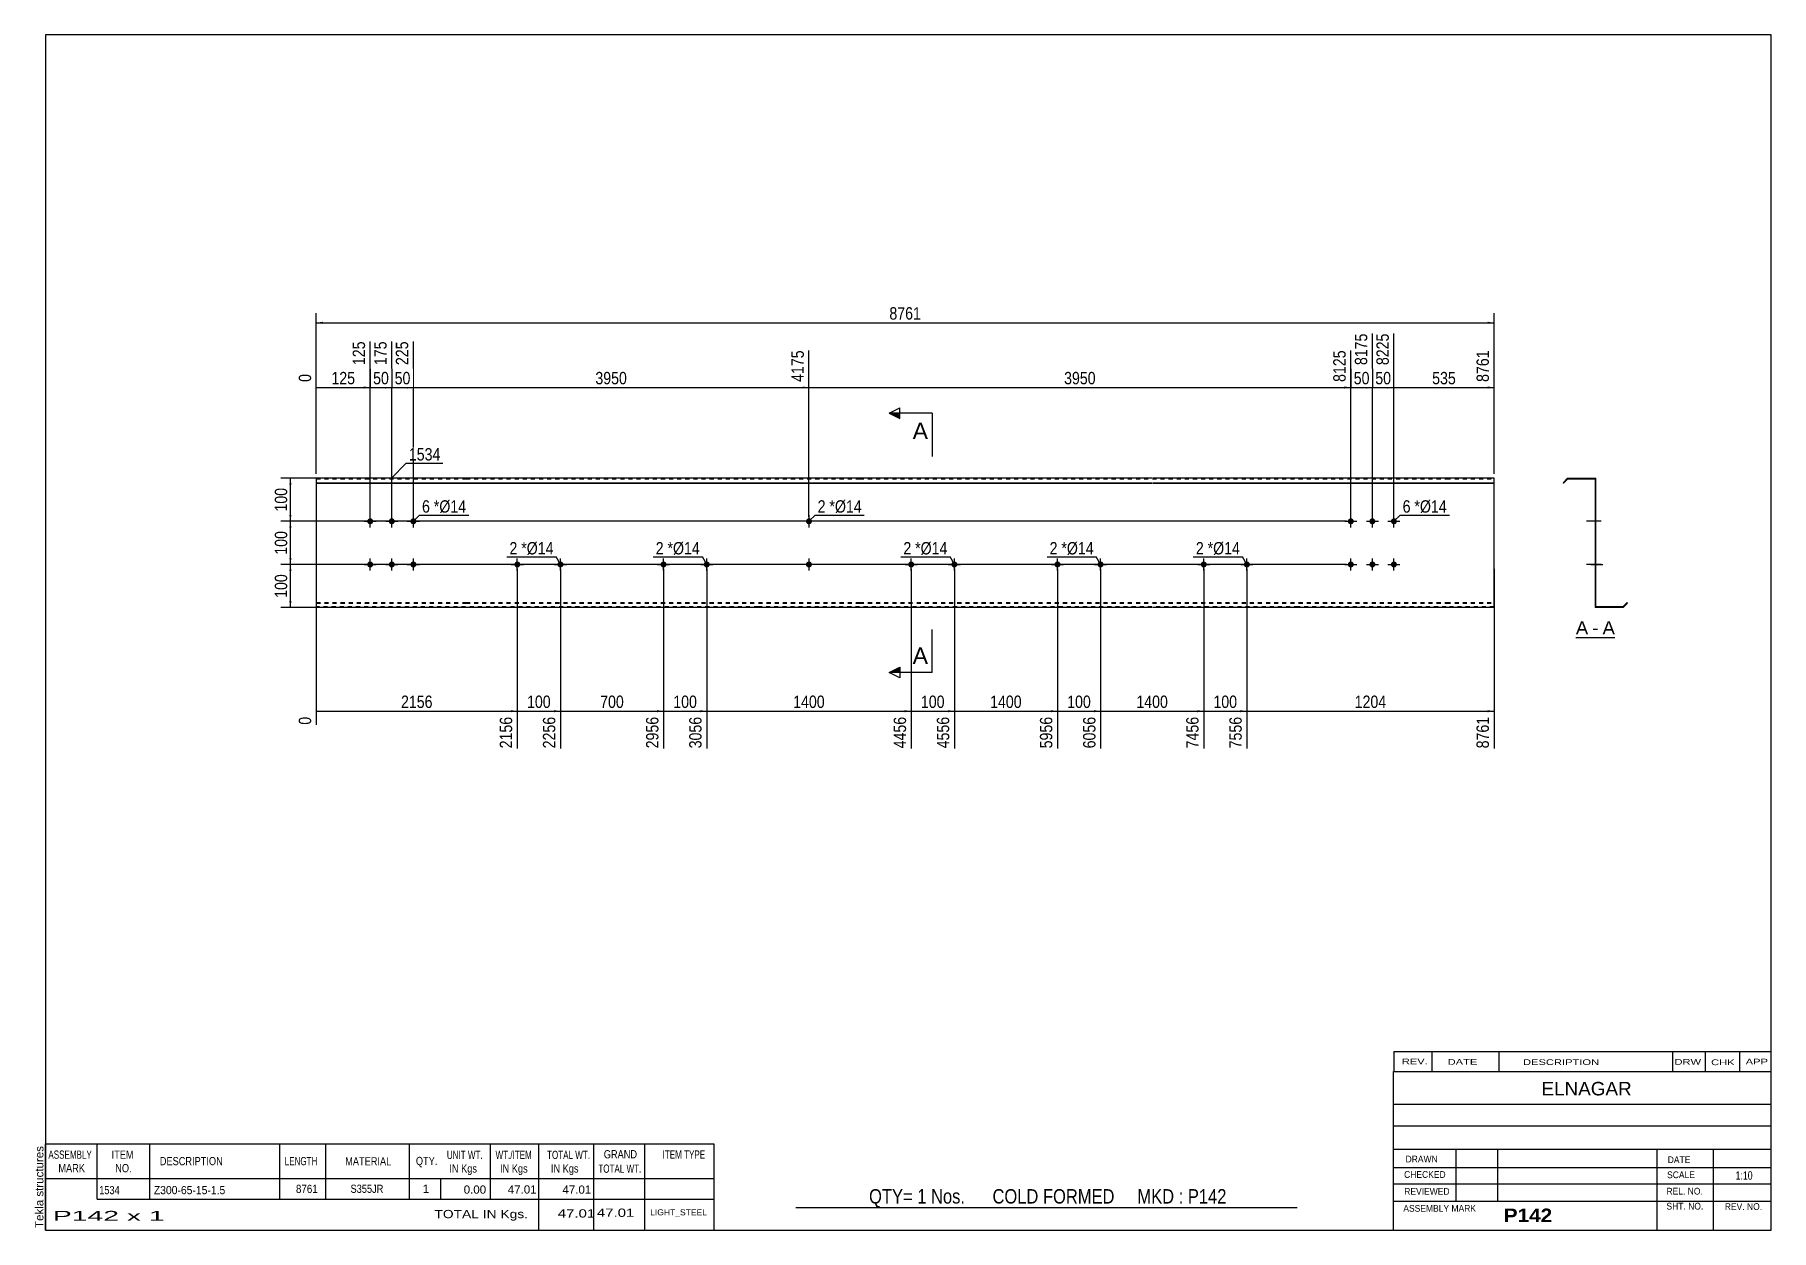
# Model space of a CAD drawing. Header units: millimetres. Extents: x -65 to 337, y -159 to 118.
import ezdxf

# ---------------------------------------------------------------- set-up
doc = ezdxf.new("R2010")
doc.units = ezdxf.units.MM
doc.linetypes.add('DXK_LINE_DOT1', pattern=[1.8814, 0.9407, -0.9407])
doc.styles.add('Arial', font='ARIAL.TTF', dxfattribs={"height": 0.2})
doc.styles.add('Arial Bold', font='ARIALBD.TTF', dxfattribs={"height": 0.2})
doc.styles.add('Arial Narrow', font='ARIALN.TTF', dxfattribs={"height": 0.2})

# ---------------------------------------------------------------- blocks, each defined once
blk = doc.blocks.new('Unknown-629091773-1643')
at = {"color": 5, "linetype": 'Continuous'}
for p, q in [((337.25, 117.75), (-62.75, 117.75)), ((-62.75, 117.75), (-62.75, -159.25)), ((337.25, -159.25), (337.25, 117.75)), ((-62.75, -159.25), (337.25, -159.25))]:
    blk.add_line(p, q, dxfattribs=at)
at = {"color": 174, "linetype": 'Continuous', "style": 'Arial'}
blk.add_text('Tekla structures', height=1.9102, rotation=90, dxfattribs=at).set_placement((-63.25, -158.75))
blk = doc.blocks.new('Unknown-629091773-12 - 1232')
at = {"color": 7, "linetype": 'Continuous'}
blk.add_line((291.96, -21.95), (300.99, -21.95), dxfattribs=at)
at = {"color": 0, "linetype": 'Continuous'}
blk.add_wipeout([(294.81, -21.2), (294.81, -18), (291.96, -18), (291.96, -21.2)], dxfattribs=at)
blk.add_wipeout([(297.19, -21.2), (297.19, -18), (295.77, -18), (295.77, -21.2)], dxfattribs=at)
at = {"color": 96, "linetype": 'Continuous', "style": 'Arial'}
blk.add_text('A', height=3.06, dxfattribs=at).set_placement((291.96, -21.2))
at = {"color": 0, "linetype": 'Continuous'}
blk.add_wipeout([(300.99, -21.2), (300.99, -18), (298.15, -18), (298.15, -21.2)], dxfattribs=at)
at = {"color": 96, "linetype": 'Continuous', "style": 'Arial'}
for s, p in [('-', (295.77, -21.2)), ('A', (298.15, -21.2))]:
    blk.add_text(s, height=3.06, dxfattribs=at).set_placement(p)
blk = doc.blocks.new('Bolt-629091773-1223 - 1203')
at = {"linetype": 'Continuous'}
for points in [[(11.8, 5, -1), (13.2, 5, -1)], [(16.8, 5, -1), (18.2, 5, -1)], [(21.8, 5, -1), (23.2, 5, -1)], [(11.8, -5, -1), (13.2, -5, -1)], [(16.8, -5, -1), (18.2, -5, -1)], [(21.8, -5, -1), (23.2, -5, -1)]]:
    blk.add_hatch(color=3, dxfattribs=at).paths.add_polyline_path(points)
at = {"color": 3, "linetype": 'Continuous'}
for p, q in [((11.1, 5), (13.9, 5)), ((12.5, 3.6), (12.5, 6.4)), ((16.1, 5), (18.9, 5)), ((17.5, 3.6), (17.5, 6.4)), ((21.1, 5), (23.9, 5)), ((22.5, 3.6), (22.5, 6.4)), ((12.5, -6.4), (12.5, -3.6)), ((17.5, -6.4), (17.5, -3.6)), ((22.5, -6.4), (22.5, -3.6)), ((11.1, -5), (13.9, -5)), ((16.1, -5), (18.9, -5)), ((21.1, -5), (23.9, -5))]:
    blk.add_line(p, q, dxfattribs=at)
blk = doc.blocks.new('Part-629091773-1218 - 1203')
at = {"color": 2, "linetype": 'Continuous'}
for p, q in [((34.6, 15), (0, 15)), ((0, 15), (0, -15)), ((0, 13.94), (34.6, 13.94)), ((0, 13.83), (34.6, 13.83)), ((68.5, 15), (34.7, 15)), ((34.7, 13.94), (68.5, 13.94)), ((34.7, 13.83), (68.5, 13.83)), ((102.4, 15), (68.6, 15)), ((68.6, 13.94), (102.4, 13.94)), ((68.6, 13.83), (102.4, 13.83)), ((125.9, 15), (102.5, 15)), ((102.5, 13.94), (125.9, 13.94)), ((102.5, 13.83), (125.9, 13.83)), ((159.8, 15), (126, 15)), ((126, 13.94), (159.8, 13.94)), ((126, 13.83), (159.8, 13.83)), ((193.7, 15), (159.9, 15)), ((159.9, 13.94), (193.7, 13.94)), ((159.9, 13.83), (193.7, 13.83)), ((227.6, 15), (193.8, 15)), ((193.8, 13.94), (227.6, 13.94)), ((193.8, 13.83), (227.6, 13.83)), ((261.89, 15), (227.7, 15)), ((227.7, 13.94), (261.89, 13.94)), ((227.7, 13.83), (261.89, 13.83)), ((272.99, 15), (261.99, 15)), ((261.99, 13.94), (272.99, 13.94)), ((261.99, 13.83), (272.99, 13.83)), ((272.99, -15), (272.99, 15)), ((34.6, -15), (0, -15)), ((68.5, -15), (34.7, -15)), ((102.4, -15), (68.6, -15)), ((125.9, -15), (102.5, -15)), ((159.8, -15), (126, -15)), ((193.7, -15), (159.9, -15)), ((227.6, -15), (193.8, -15)), ((261.89, -15), (227.7, -15)), ((272.99, -15), (261.99, -15))]:
    blk.add_line(p, q, dxfattribs=at)
at = {"color": 7, "linetype": 'DXK_LINE_DOT1'}
for p, q in [((0, 14.85), (34.6, 14.85)), ((34.7, 14.85), (68.5, 14.85)), ((68.6, 14.85), (102.4, 14.85)), ((102.5, 14.85), (125.9, 14.85)), ((126, 14.85), (159.8, 14.85)), ((159.9, 14.85), (193.7, 14.85)), ((193.8, 14.85), (227.6, 14.85)), ((227.7, 14.85), (261.89, 14.85)), ((261.99, 14.85), (272.99, 14.85)), ((0, -13.83), (34.6, -13.83)), ((0, -13.94), (34.6, -13.94)), ((34.6, -14.85), (0, -14.85)), ((34.7, -13.83), (68.5, -13.83)), ((34.7, -13.94), (68.5, -13.94)), ((68.5, -14.85), (34.7, -14.85)), ((68.6, -13.83), (102.4, -13.83)), ((68.6, -13.94), (102.4, -13.94)), ((102.4, -14.85), (68.6, -14.85)), ((102.5, -13.83), (125.9, -13.83)), ((102.5, -13.94), (125.9, -13.94)), ((125.9, -14.85), (102.5, -14.85)), ((126, -13.83), (159.8, -13.83)), ((126, -13.94), (159.8, -13.94)), ((159.8, -14.85), (126, -14.85)), ((159.9, -13.83), (193.7, -13.83)), ((159.9, -13.94), (193.7, -13.94)), ((193.7, -14.85), (159.9, -14.85)), ((193.8, -13.83), (227.6, -13.83)), ((193.8, -13.94), (227.6, -13.94)), ((227.6, -14.85), (193.8, -14.85)), ((227.7, -13.83), (261.89, -13.83)), ((227.7, -13.94), (261.89, -13.94)), ((261.89, -14.85), (227.7, -14.85)), ((261.99, -13.83), (272.99, -13.83)), ((261.99, -13.94), (272.99, -13.94)), ((272.99, -14.85), (261.99, -14.85))]:
    blk.add_line(p, q, dxfattribs=at)
blk = doc.blocks.new('Bolt-629091773-1219 - 1203')
at = {"linetype": 'Continuous'}
for points in [[(205.7, -4.3, -1), (205.7, -5.7, -1)], [(215.7, -4.3, -1), (215.7, -5.7, -1)]]:
    blk.add_hatch(color=3, dxfattribs=at).paths.add_polyline_path(points)
at = {"color": 3, "linetype": 'Continuous'}
for p, q in [((205.7, -6.4), (205.7, -3.6)), ((215.7, -6.4), (215.7, -3.6)), ((204.3, -5), (207.1, -5)), ((214.3, -5), (217.1, -5))]:
    blk.add_line(p, q, dxfattribs=at)
blk = doc.blocks.new('Bolt-629091773-1220 - 1203')
at = {"linetype": 'Continuous'}
for points in [[(171.8, -4.3, -1), (171.8, -5.7, -1)], [(181.8, -4.3, -1), (181.8, -5.7, -1)]]:
    blk.add_hatch(color=3, dxfattribs=at).paths.add_polyline_path(points)
at = {"color": 3, "linetype": 'Continuous'}
for p, q in [((171.8, -6.4), (171.8, -3.6)), ((181.8, -6.4), (181.8, -3.6)), ((170.4, -5), (173.2, -5)), ((180.4, -5), (183.2, -5))]:
    blk.add_line(p, q, dxfattribs=at)
blk = doc.blocks.new('Bolt-629091773-1221 - 1203')
at = {"linetype": 'Continuous'}
for points in [[(137.9, -4.3, -1), (137.9, -5.7, -1)], [(147.9, -4.3, -1), (147.9, -5.7, -1)]]:
    blk.add_hatch(color=3, dxfattribs=at).paths.add_polyline_path(points)
at = {"color": 3, "linetype": 'Continuous'}
for p, q in [((137.9, -6.4), (137.9, -3.6)), ((147.9, -6.4), (147.9, -3.6)), ((136.5, -5), (139.3, -5)), ((146.5, -5), (149.3, -5))]:
    blk.add_line(p, q, dxfattribs=at)
blk = doc.blocks.new('Bolt-629091773-1222 - 1203')
at = {"linetype": 'Continuous'}
for points in [[(46.6, -4.3, -1), (46.6, -5.7, -1)], [(56.6, -4.3, -1), (56.6, -5.7, -1)]]:
    blk.add_hatch(color=3, dxfattribs=at).paths.add_polyline_path(points)
at = {"color": 3, "linetype": 'Continuous'}
for p, q in [((46.6, -6.4), (46.6, -3.6)), ((56.6, -6.4), (56.6, -3.6)), ((45.2, -5), (48, -5)), ((55.2, -5), (58, -5))]:
    blk.add_line(p, q, dxfattribs=at)
blk = doc.blocks.new('Bolt-629091773-1224 - 1203')
at = {"linetype": 'Continuous'}
for points in [[(239.09, 5, -1), (240.49, 5, -1)], [(244.09, 5, -1), (245.49, 5, -1)], [(249.09, 5, -1), (250.49, 5, -1)], [(239.09, -5, -1), (240.49, -5, -1)], [(244.09, -5, -1), (245.49, -5, -1)], [(249.09, -5, -1), (250.49, -5, -1)]]:
    blk.add_hatch(color=3, dxfattribs=at).paths.add_polyline_path(points)
at = {"color": 3, "linetype": 'Continuous'}
for p, q in [((238.39, 5), (241.19, 5)), ((239.79, 3.6), (239.79, 6.4)), ((243.39, 5), (246.19, 5)), ((244.79, 3.6), (244.79, 6.4)), ((248.39, 5), (251.19, 5)), ((249.79, 3.6), (249.79, 6.4)), ((239.79, -6.4), (239.79, -3.6)), ((244.79, -6.4), (244.79, -3.6)), ((249.79, -6.4), (249.79, -3.6)), ((238.39, -5), (241.19, -5)), ((243.39, -5), (246.19, -5)), ((248.39, -5), (251.19, -5))]:
    blk.add_line(p, q, dxfattribs=at)
blk = doc.blocks.new('Bolt-629091773-1225 - 1203')
at = {"linetype": 'Continuous'}
for points in [[(114.9, 5, -1), (113.5, 5, -1)], [(114.9, -5, -1), (113.5, -5, -1)]]:
    blk.add_hatch(color=3, dxfattribs=at).paths.add_polyline_path(points)
at = {"color": 3, "linetype": 'Continuous'}
for p, q in [((115.6, 5), (112.8, 5)), ((114.2, 6.4), (114.2, 3.6)), ((114.2, -3.6), (114.2, -6.4)), ((115.6, -5), (112.8, -5))]:
    blk.add_line(p, q, dxfattribs=at)
blk = doc.blocks.new('Bolt-629091773-1226 - 1203')
at = {"linetype": 'Continuous'}
for points in [[(80.5, -4.3, -1), (80.5, -5.7, -1)], [(90.5, -4.3, -1), (90.5, -5.7, -1)]]:
    blk.add_hatch(color=3, dxfattribs=at).paths.add_polyline_path(points)
at = {"color": 3, "linetype": 'Continuous'}
for p, q in [((80.5, -6.4), (80.5, -3.6)), ((90.5, -6.4), (90.5, -3.6)), ((79.1, -5), (81.9, -5)), ((89.1, -5), (91.9, -5))]:
    blk.add_line(p, q, dxfattribs=at)
blk = doc.blocks.new('Bolt-629091773-1240 - 1232')
at = {"linetype": 'Continuous'}
for points in [[(296.4, 5.7), (296.4, 4.3), (296.55, 4.3), (296.55, 5.7)], [(296.4, 5.7), (296.4, 4.3), (296.55, 4.3), (296.55, 5.7)], [(296.4, 5.7), (296.4, 4.3), (296.55, 4.3), (296.55, 5.7)], [(296.4, -4.3), (296.4, -5.7), (296.55, -5.7), (296.55, -4.3)], [(296.4, -4.3), (296.4, -5.7), (296.55, -5.7), (296.55, -4.3)], [(296.4, -4.3), (296.4, -5.7), (296.55, -5.7), (296.55, -4.3)]]:
    blk.add_hatch(color=3, dxfattribs=at).paths.add_polyline_path(points)
at = {"color": 3, "linetype": 'Continuous'}
for p, q in [((297.85, 5), (294.55, 5)), ((297.85, 5), (294.55, 5)), ((297.85, 5), (294.55, 5)), ((296.55, 5.7), (296.4, 5.7)), ((296.55, 5.7), (296.4, 5.7)), ((296.55, 5.7), (296.4, 5.7)), ((296.55, 4.3), (296.4, 4.3)), ((296.55, 4.3), (296.4, 4.3)), ((296.55, 4.3), (296.4, 4.3)), ((297.85, -5), (294.55, -5)), ((297.85, -5), (294.55, -5)), ((297.85, -5), (294.55, -5)), ((296.55, -4.3), (296.4, -4.3)), ((296.55, -4.3), (296.4, -4.3)), ((296.55, -4.3), (296.4, -4.3)), ((296.55, -5.7), (296.4, -5.7)), ((296.55, -5.7), (296.4, -5.7)), ((296.55, -5.7), (296.4, -5.7))]:
    blk.add_line(p, q, dxfattribs=at)
blk = doc.blocks.new('Part-629091773-1234 - 1232')
at = {"color": 2, "linetype": 'Continuous'}
for p, q in [((290.05, 15), (288.99, 13.94)), ((288.99, 13.94), (289.1, 13.83)), ((290.11, 14.85), (289.1, 13.83)), ((290.05, 15), (296.55, 15)), ((290.11, 14.85), (296.4, 14.85)), ((296.4, 14.85), (296.4, -15)), ((296.55, -14.85), (296.55, 15)), ((302.9, -15), (296.4, -15)), ((302.84, -14.85), (296.55, -14.85)), ((302.84, -14.85), (303.86, -13.83)), ((302.9, -15), (303.96, -13.94)), ((303.96, -13.94), (303.86, -13.83))]:
    blk.add_line(p, q, dxfattribs=at)
blk = doc.blocks.new('Bolt-629091773-1235 - 1232')
at = {"linetype": 'Continuous'}
blk.add_hatch(color=3, dxfattribs=at).paths.add_polyline_path([(296.55, -5.7), (296.55, -4.3), (296.4, -4.3), (296.4, -5.7)])
blk.add_hatch(color=3, dxfattribs=at).paths.add_polyline_path([(296.55, -5.7), (296.55, -4.3), (296.4, -4.3), (296.4, -5.7)])
at = {"color": 3, "linetype": 'Continuous'}
for p, q in [((295.45, -5), (298.2, -5)), ((295.45, -5), (298.2, -5)), ((296.4, -4.3), (296.55, -4.3)), ((296.4, -4.3), (296.55, -4.3)), ((296.4, -5.7), (296.55, -5.7)), ((296.4, -5.7), (296.55, -5.7))]:
    blk.add_line(p, q, dxfattribs=at)
blk = doc.blocks.new('Bolt-629091773-1236 - 1232')
at = {"linetype": 'Continuous'}
blk.add_hatch(color=3, dxfattribs=at).paths.add_polyline_path([(296.55, -5.7), (296.55, -4.3), (296.4, -4.3), (296.4, -5.7)])
blk.add_hatch(color=3, dxfattribs=at).paths.add_polyline_path([(296.55, -5.7), (296.55, -4.3), (296.4, -4.3), (296.4, -5.7)])
at = {"color": 3, "linetype": 'Continuous'}
for p, q in [((295.45, -5), (298.2, -5)), ((295.45, -5), (298.2, -5)), ((296.4, -4.3), (296.55, -4.3)), ((296.4, -4.3), (296.55, -4.3)), ((296.4, -5.7), (296.55, -5.7)), ((296.4, -5.7), (296.55, -5.7))]:
    blk.add_line(p, q, dxfattribs=at)
blk = doc.blocks.new('Bolt-629091773-1237 - 1232')
at = {"linetype": 'Continuous'}
blk.add_hatch(color=3, dxfattribs=at).paths.add_polyline_path([(296.55, -5.7), (296.55, -4.3), (296.4, -4.3), (296.4, -5.7)])
blk.add_hatch(color=3, dxfattribs=at).paths.add_polyline_path([(296.55, -5.7), (296.55, -4.3), (296.4, -4.3), (296.4, -5.7)])
at = {"color": 3, "linetype": 'Continuous'}
for p, q in [((295.45, -5), (298.2, -5)), ((295.45, -5), (298.2, -5)), ((296.4, -4.3), (296.55, -4.3)), ((296.4, -4.3), (296.55, -4.3)), ((296.4, -5.7), (296.55, -5.7)), ((296.4, -5.7), (296.55, -5.7))]:
    blk.add_line(p, q, dxfattribs=at)
blk = doc.blocks.new('Bolt-629091773-1238 - 1232')
at = {"linetype": 'Continuous'}
blk.add_hatch(color=3, dxfattribs=at).paths.add_polyline_path([(296.55, -5.7), (296.55, -4.3), (296.4, -4.3), (296.4, -5.7)])
blk.add_hatch(color=3, dxfattribs=at).paths.add_polyline_path([(296.55, -5.7), (296.55, -4.3), (296.4, -4.3), (296.4, -5.7)])
at = {"color": 3, "linetype": 'Continuous'}
for p, q in [((295.45, -5), (298.2, -5)), ((295.45, -5), (298.2, -5)), ((296.4, -4.3), (296.55, -4.3)), ((296.4, -4.3), (296.55, -4.3)), ((296.4, -5.7), (296.55, -5.7)), ((296.4, -5.7), (296.55, -5.7))]:
    blk.add_line(p, q, dxfattribs=at)
blk = doc.blocks.new('Bolt-629091773-1239 - 1232')
at = {"linetype": 'Continuous'}
for points in [[(296.4, 5.7), (296.4, 4.3), (296.55, 4.3), (296.55, 5.7)], [(296.4, 5.7), (296.4, 4.3), (296.55, 4.3), (296.55, 5.7)], [(296.4, 5.7), (296.4, 4.3), (296.55, 4.3), (296.55, 5.7)], [(296.4, -4.3), (296.4, -5.7), (296.55, -5.7), (296.55, -4.3)], [(296.4, -4.3), (296.4, -5.7), (296.55, -5.7), (296.55, -4.3)], [(296.4, -4.3), (296.4, -5.7), (296.55, -5.7), (296.55, -4.3)]]:
    blk.add_hatch(color=3, dxfattribs=at).paths.add_polyline_path(points)
at = {"color": 3, "linetype": 'Continuous'}
for p, q in [((297.85, 5), (294.55, 5)), ((297.85, 5), (294.55, 5)), ((297.85, 5), (294.55, 5)), ((296.55, 5.7), (296.4, 5.7)), ((296.55, 5.7), (296.4, 5.7)), ((296.55, 5.7), (296.4, 5.7)), ((296.55, 4.3), (296.4, 4.3)), ((296.55, 4.3), (296.4, 4.3)), ((296.55, 4.3), (296.4, 4.3)), ((297.85, -5), (294.55, -5)), ((297.85, -5), (294.55, -5)), ((297.85, -5), (294.55, -5)), ((296.55, -4.3), (296.4, -4.3)), ((296.55, -4.3), (296.4, -4.3)), ((296.55, -4.3), (296.4, -4.3)), ((296.55, -5.7), (296.4, -5.7)), ((296.55, -5.7), (296.4, -5.7)), ((296.55, -5.7), (296.4, -5.7))]:
    blk.add_line(p, q, dxfattribs=at)
blk = doc.blocks.new('Bolt-629091773-1241 - 1232')
at = {"linetype": 'Continuous'}
for points in [[(296.55, 4.3), (296.55, 5.7), (296.4, 5.7), (296.4, 4.3)], [(296.55, -5.7), (296.55, -4.3), (296.4, -4.3), (296.4, -5.7)]]:
    blk.add_hatch(color=3, dxfattribs=at).paths.add_polyline_path(points)
at = {"color": 3, "linetype": 'Continuous'}
for p, q in [((296.55, 5), (294.4, 5)), ((296.55, 5.7), (296.4, 5.7)), ((296.55, 4.3), (296.4, 4.3)), ((296.55, -5), (294.4, -5)), ((296.55, -4.3), (296.4, -4.3)), ((296.55, -5.7), (296.4, -5.7))]:
    blk.add_line(p, q, dxfattribs=at)
blk = doc.blocks.new('Bolt-629091773-1242 - 1232')
at = {"linetype": 'Continuous'}
blk.add_hatch(color=3, dxfattribs=at).paths.add_polyline_path([(296.55, -5.7), (296.55, -4.3), (296.4, -4.3), (296.4, -5.7)])
blk.add_hatch(color=3, dxfattribs=at).paths.add_polyline_path([(296.55, -5.7), (296.55, -4.3), (296.4, -4.3), (296.4, -5.7)])
at = {"color": 3, "linetype": 'Continuous'}
for p, q in [((295.45, -5), (298.2, -5)), ((295.45, -5), (298.2, -5)), ((296.4, -4.3), (296.55, -4.3)), ((296.4, -4.3), (296.55, -4.3)), ((296.4, -5.7), (296.55, -5.7)), ((296.4, -5.7), (296.55, -5.7))]:
    blk.add_line(p, q, dxfattribs=at)
blk = doc.blocks.new('StraightDimension-629091773-1336 - 1203')
at = {"linetype": 'Continuous'}
for points in [[(-6.25, -6.5), (-6, -5), (-5.75, -6.5)], [(-5.75, -13.5), (-6, -15), (-6.25, -13.5)]]:
    blk.add_hatch(color=7, dxfattribs=at).paths.add_polyline_path(points)
at = {"color": 7, "linetype": 'Continuous'}
for p, q in [((238.79, -5), (-8.25, -5)), ((-6, -15), (-6, -5)), ((11.5, -15), (-8.25, -15))]:
    blk.add_line(p, q, dxfattribs=at)
at = {"color": 0}
blk.add_wipeout([(-6.15, -6.66), (-10.35, -6.66), (-10.35, -13.34), (-6.15, -13.34)], dxfattribs=at)
at = {"color": 3, "style": 'Arial Narrow'}
blk.add_text('100', height=2.863, rotation=90.0002, dxfattribs=at).set_placement((-6.75, -12.74))
blk = doc.blocks.new('StraightDimension-629091773-1303 - 1203')
at = {"linetype": 'Continuous'}
blk.add_hatch(color=7, dxfattribs=at).paths.add_polyline_path([(248.29, 36.25), (249.79, 36), (248.29, 35.75)])
at = {"color": 7, "linetype": 'Continuous'}
for p, q in [((244.79, 6), (244.79, 48.51)), ((249.79, 6), (249.79, 48.51)), ((244.79, 36), (249.79, 36))]:
    blk.add_line(p, q, dxfattribs=at)
at = {"color": 0}
blk.add_wipeout([(249.72, 36.15), (249.72, 40.35), (244.87, 40.35), (244.87, 36.15)], dxfattribs=at)
at = {"color": 0, "linetype": 'Continuous'}
blk.add_wipeout([(249.19, 49.11), (244.99, 49.11), (244.99, 40.6), (249.19, 40.6)], dxfattribs=at)
at = {"color": 3, "linetype": 'Continuous', "style": 'Arial Narrow'}
blk.add_text('8225', height=2.863, rotation=90.0002, dxfattribs=at).set_placement((248.59, 41.2))
at = {"color": 3, "style": 'Arial Narrow'}
blk.add_text('50', height=2.863, dxfattribs=at).set_placement((245.47, 36.75))
blk = doc.blocks.new('StraightDimension-629091773-1304 - 1203')
at = {"linetype": 'Continuous'}
blk.add_hatch(color=7, dxfattribs=at).paths.add_polyline_path([(243.29, 36.25), (244.79, 36), (243.29, 35.75)])
at = {"color": 7, "linetype": 'Continuous'}
for p, q in [((244.79, 6), (244.79, 48.51)), ((239.79, 6), (239.79, 44.61)), ((239.79, 36), (244.79, 36))]:
    blk.add_line(p, q, dxfattribs=at)
at = {"color": 0}
blk.add_wipeout([(244.72, 36.15), (244.72, 40.35), (239.87, 40.35), (239.87, 36.15)], dxfattribs=at)
at = {"color": 0, "linetype": 'Continuous'}
blk.add_wipeout([(244.19, 49.11), (239.99, 49.11), (239.99, 40.6), (244.19, 40.6)], dxfattribs=at)
at = {"color": 3, "linetype": 'Continuous', "style": 'Arial Narrow'}
blk.add_text('8175', height=2.863, rotation=90.0002, dxfattribs=at).set_placement((243.59, 41.2))
at = {"color": 3, "style": 'Arial Narrow'}
blk.add_text('50', height=2.863, dxfattribs=at).set_placement((240.47, 36.75))
blk = doc.blocks.new('StraightDimension-629091773-1263 - 1203')
at = {"linetype": 'Continuous'}
blk.add_hatch(color=7, dxfattribs=at).paths.add_polyline_path([(136.4, -38.75), (137.9, -39), (136.4, -39.25)])
at = {"color": 7, "linetype": 'Continuous'}
for p, q in [((90.5, -6), (90.5, -47.61)), ((137.9, -6), (137.9, -47.61)), ((90.5, -39), (137.9, -39))]:
    blk.add_line(p, q, dxfattribs=at)
at = {"color": 0}
blk.add_wipeout([(118.45, -38.85), (118.45, -34.65), (109.94, -34.65), (109.94, -38.85)], dxfattribs=at)
at = {"color": 0, "linetype": 'Continuous'}
blk.add_wipeout([(137.3, -39.7), (133.1, -39.7), (133.1, -48.21), (137.3, -48.21)], dxfattribs=at)
at = {"color": 3, "style": 'Arial Narrow'}
blk.add_text('1400', height=2.863, dxfattribs=at).set_placement((110.54, -38.25))
at = {"color": 3, "linetype": 'Continuous', "style": 'Arial Narrow'}
blk.add_text('4456', height=2.863, rotation=90.0002, dxfattribs=at).set_placement((136.7, -47.61))
blk = doc.blocks.new('StraightDimension-629091773-1257 - 1203')
at = {"linetype": 'Continuous'}
blk.add_hatch(color=7, dxfattribs=at).paths.add_polyline_path([(271.49, -38.75), (272.99, -39), (271.49, -39.25)])
at = {"color": 7, "linetype": 'Continuous'}
for p, q in [((215.7, -6), (215.7, -47.61)), ((272.99, -6), (272.99, -47.61)), ((215.7, -39), (272.99, -39))]:
    blk.add_line(p, q, dxfattribs=at)
at = {"color": 0}
blk.add_wipeout([(248.6, -38.85), (248.6, -34.65), (240.09, -34.65), (240.09, -38.85)], dxfattribs=at)
at = {"color": 0, "linetype": 'Continuous'}
blk.add_wipeout([(272.39, -39.7), (268.19, -39.7), (268.19, -48.21), (272.39, -48.21)], dxfattribs=at)
at = {"color": 3, "style": 'Arial Narrow'}
blk.add_text('1204', height=2.863, dxfattribs=at).set_placement((240.69, -38.25))
at = {"color": 3, "linetype": 'Continuous', "style": 'Arial Narrow'}
blk.add_text('8761', height=2.863, rotation=90.0002, dxfattribs=at).set_placement((271.79, -47.61))
blk = doc.blocks.new('StraightDimension-629091773-1261 - 1203')
at = {"linetype": 'Continuous'}
blk.add_hatch(color=7, dxfattribs=at).paths.add_polyline_path([(170.3, -38.75), (171.8, -39), (170.3, -39.25)])
at = {"color": 7, "linetype": 'Continuous'}
for p, q in [((147.9, -6), (147.9, -47.61)), ((171.8, -6), (171.8, -47.61)), ((147.9, -39), (171.8, -39))]:
    blk.add_line(p, q, dxfattribs=at)
at = {"color": 0}
blk.add_wipeout([(164.1, -38.85), (164.1, -34.65), (155.59, -34.65), (155.59, -38.85)], dxfattribs=at)
at = {"color": 0, "linetype": 'Continuous'}
blk.add_wipeout([(171.2, -39.7), (167, -39.7), (167, -48.21), (171.2, -48.21)], dxfattribs=at)
at = {"color": 3, "style": 'Arial Narrow'}
blk.add_text('1400', height=2.863, dxfattribs=at).set_placement((156.19, -38.25))
at = {"color": 3, "linetype": 'Continuous', "style": 'Arial Narrow'}
blk.add_text('5956', height=2.863, rotation=90.0002, dxfattribs=at).set_placement((170.6, -47.61))
blk = doc.blocks.new('StraightDimension-629091773-1258 - 1203')
at = {"linetype": 'Continuous'}
blk.add_hatch(color=7, dxfattribs=at).paths.add_polyline_path([(214.2, -38.75), (215.7, -39), (214.2, -39.25)])
at = {"color": 7, "linetype": 'Continuous'}
for p, q in [((205.7, -6), (205.7, -47.61)), ((215.7, -6), (215.7, -47.61)), ((205.7, -39), (215.7, -39))]:
    blk.add_line(p, q, dxfattribs=at)
at = {"color": 0}
blk.add_wipeout([(214.04, -38.85), (214.04, -34.65), (207.35, -34.65), (207.35, -38.85)], dxfattribs=at)
at = {"color": 0, "linetype": 'Continuous'}
blk.add_wipeout([(215.1, -39.7), (210.9, -39.7), (210.9, -48.21), (215.1, -48.21)], dxfattribs=at)
at = {"color": 3, "style": 'Arial Narrow'}
blk.add_text('100', height=2.863, dxfattribs=at).set_placement((207.95, -38.25))
at = {"color": 3, "linetype": 'Continuous', "style": 'Arial Narrow'}
blk.add_text('7556', height=2.863, rotation=90.0002, dxfattribs=at).set_placement((214.5, -47.61))
blk = doc.blocks.new('StraightDimension-629091773-1259 - 1203')
at = {"linetype": 'Continuous'}
blk.add_hatch(color=7, dxfattribs=at).paths.add_polyline_path([(204.2, -38.75), (205.7, -39), (204.2, -39.25)])
at = {"color": 7, "linetype": 'Continuous'}
for p, q in [((181.8, -6), (181.8, -47.61)), ((205.7, -6), (205.7, -47.61)), ((181.8, -39), (205.7, -39))]:
    blk.add_line(p, q, dxfattribs=at)
at = {"color": 0}
blk.add_wipeout([(198, -38.85), (198, -34.65), (189.49, -34.65), (189.49, -38.85)], dxfattribs=at)
at = {"color": 0, "linetype": 'Continuous'}
blk.add_wipeout([(205.1, -39.7), (200.9, -39.7), (200.9, -48.21), (205.1, -48.21)], dxfattribs=at)
at = {"color": 3, "style": 'Arial Narrow'}
blk.add_text('1400', height=2.863, dxfattribs=at).set_placement((190.09, -38.25))
at = {"color": 3, "linetype": 'Continuous', "style": 'Arial Narrow'}
blk.add_text('7456', height=2.863, rotation=90.0002, dxfattribs=at).set_placement((204.5, -47.61))
blk = doc.blocks.new('StraightDimension-629091773-1260 - 1203')
at = {"linetype": 'Continuous'}
blk.add_hatch(color=7, dxfattribs=at).paths.add_polyline_path([(180.3, -38.75), (181.8, -39), (180.3, -39.25)])
at = {"color": 7, "linetype": 'Continuous'}
for p, q in [((171.8, -6), (171.8, -47.61)), ((181.8, -6), (181.8, -47.61)), ((171.8, -39), (181.8, -39))]:
    blk.add_line(p, q, dxfattribs=at)
at = {"color": 0}
blk.add_wipeout([(180.14, -38.85), (180.14, -34.65), (173.45, -34.65), (173.45, -38.85)], dxfattribs=at)
at = {"color": 0, "linetype": 'Continuous'}
blk.add_wipeout([(181.2, -39.7), (177, -39.7), (177, -48.21), (181.2, -48.21)], dxfattribs=at)
at = {"color": 3, "style": 'Arial Narrow'}
blk.add_text('100', height=2.863, dxfattribs=at).set_placement((174.05, -38.25))
at = {"color": 3, "linetype": 'Continuous', "style": 'Arial Narrow'}
blk.add_text('6056', height=2.863, rotation=90.0002, dxfattribs=at).set_placement((180.6, -47.61))
blk = doc.blocks.new('StraightDimension-629091773-1262 - 1203')
at = {"linetype": 'Continuous'}
blk.add_hatch(color=7, dxfattribs=at).paths.add_polyline_path([(146.4, -38.75), (147.9, -39), (146.4, -39.25)])
at = {"color": 7, "linetype": 'Continuous'}
for p, q in [((137.9, -6), (137.9, -47.61)), ((147.9, -6), (147.9, -47.61)), ((137.9, -39), (147.9, -39))]:
    blk.add_line(p, q, dxfattribs=at)
at = {"color": 0}
blk.add_wipeout([(146.24, -38.85), (146.24, -34.65), (139.55, -34.65), (139.55, -38.85)], dxfattribs=at)
at = {"color": 0, "linetype": 'Continuous'}
blk.add_wipeout([(147.3, -39.7), (143.1, -39.7), (143.1, -48.21), (147.3, -48.21)], dxfattribs=at)
at = {"color": 3, "style": 'Arial Narrow'}
blk.add_text('100', height=2.863, dxfattribs=at).set_placement((140.15, -38.25))
at = {"color": 3, "linetype": 'Continuous', "style": 'Arial Narrow'}
blk.add_text('4556', height=2.863, rotation=90.0002, dxfattribs=at).set_placement((146.7, -47.61))
blk = doc.blocks.new('StraightDimension-629091773-1264 - 1203')
at = {"linetype": 'Continuous'}
blk.add_hatch(color=7, dxfattribs=at).paths.add_polyline_path([(89, -38.75), (90.5, -39), (89, -39.25)])
at = {"color": 7, "linetype": 'Continuous'}
for p, q in [((80.5, -6), (80.5, -47.61)), ((90.5, -6), (90.5, -47.61)), ((80.5, -39), (90.5, -39))]:
    blk.add_line(p, q, dxfattribs=at)
at = {"color": 0}
blk.add_wipeout([(88.84, -38.85), (88.84, -34.65), (82.15, -34.65), (82.15, -38.85)], dxfattribs=at)
at = {"color": 0, "linetype": 'Continuous'}
blk.add_wipeout([(89.9, -39.7), (85.7, -39.7), (85.7, -48.21), (89.9, -48.21)], dxfattribs=at)
at = {"color": 3, "style": 'Arial Narrow'}
blk.add_text('100', height=2.863, dxfattribs=at).set_placement((82.75, -38.25))
at = {"color": 3, "linetype": 'Continuous', "style": 'Arial Narrow'}
blk.add_text('3056', height=2.863, rotation=90.0002, dxfattribs=at).set_placement((89.3, -47.61))
blk = doc.blocks.new('StraightDimension-629091773-1265 - 1203')
at = {"linetype": 'Continuous'}
blk.add_hatch(color=7, dxfattribs=at).paths.add_polyline_path([(79, -38.75), (80.5, -39), (79, -39.25)])
at = {"color": 7, "linetype": 'Continuous'}
for p, q in [((56.6, -6), (56.6, -47.61)), ((80.5, -6), (80.5, -47.61)), ((56.6, -39), (80.5, -39))]:
    blk.add_line(p, q, dxfattribs=at)
at = {"color": 0}
blk.add_wipeout([(71.89, -38.85), (71.89, -34.65), (65.2, -34.65), (65.2, -38.85)], dxfattribs=at)
at = {"color": 0, "linetype": 'Continuous'}
blk.add_wipeout([(79.9, -39.7), (75.7, -39.7), (75.7, -48.21), (79.9, -48.21)], dxfattribs=at)
at = {"color": 3, "style": 'Arial Narrow'}
blk.add_text('700', height=2.863, dxfattribs=at).set_placement((65.8, -38.25))
at = {"color": 3, "linetype": 'Continuous', "style": 'Arial Narrow'}
blk.add_text('2956', height=2.863, rotation=90.0002, dxfattribs=at).set_placement((79.3, -47.61))
blk = doc.blocks.new('StraightDimension-629091773-1266 - 1203')
at = {"linetype": 'Continuous'}
blk.add_hatch(color=7, dxfattribs=at).paths.add_polyline_path([(55.1, -38.75), (56.6, -39), (55.1, -39.25)])
at = {"color": 7, "linetype": 'Continuous'}
for p, q in [((46.6, -6), (46.6, -47.61)), ((56.6, -6), (56.6, -47.61)), ((46.6, -39), (56.6, -39))]:
    blk.add_line(p, q, dxfattribs=at)
at = {"color": 0}
blk.add_wipeout([(54.94, -38.85), (54.94, -34.65), (48.25, -34.65), (48.25, -38.85)], dxfattribs=at)
at = {"color": 0, "linetype": 'Continuous'}
blk.add_wipeout([(56, -39.7), (51.8, -39.7), (51.8, -48.21), (56, -48.21)], dxfattribs=at)
at = {"color": 3, "style": 'Arial Narrow'}
blk.add_text('100', height=2.863, dxfattribs=at).set_placement((48.85, -38.25))
at = {"color": 3, "linetype": 'Continuous', "style": 'Arial Narrow'}
blk.add_text('2256', height=2.863, rotation=90.0002, dxfattribs=at).set_placement((55.4, -47.61))
blk = doc.blocks.new('StraightDimension-629091773-1267 - 1203')
at = {"linetype": 'Continuous'}
blk.add_hatch(color=7, dxfattribs=at).paths.add_polyline_path([(45.1, -38.75), (46.6, -39), (45.1, -39.25)])
at = {"color": 7, "linetype": 'Continuous'}
for p, q in [((0, -6), (0, -42.13)), ((46.6, -6), (46.6, -47.61)), ((0, -39), (46.6, -39))]:
    blk.add_line(p, q, dxfattribs=at)
at = {"color": 0}
blk.add_wipeout([(27.55, -38.85), (27.55, -34.65), (19.04, -34.65), (19.04, -38.85)], dxfattribs=at)
at = {"color": 0, "linetype": 'Continuous'}
for points in [[(-0.6, -39.7), (-4.8, -39.7), (-4.8, -42.73), (-0.6, -42.73)], [(46, -39.7), (41.8, -39.7), (41.8, -48.21), (46, -48.21)]]:
    blk.add_wipeout(points, dxfattribs=at)
at = {"color": 3, "style": 'Arial Narrow'}
blk.add_text('2156', height=2.863, dxfattribs=at).set_placement((19.64, -38.25))
at = {"color": 3, "linetype": 'Continuous', "style": 'Arial Narrow'}
for s, height, p in [('0', 2.86, (-1.2, -42.13)), ('2156', 2.863, (45.4, -47.61))]:
    blk.add_text(s, height=height, rotation=90.0002, dxfattribs=at).set_placement(p)
blk = doc.blocks.new('StraightDimension-629091773-1302 - 1203')
at = {"linetype": 'Continuous'}
blk.add_hatch(color=7, dxfattribs=at).paths.add_polyline_path([(271.49, 36.25), (272.99, 36), (271.49, 35.75)])
at = {"color": 7, "linetype": 'Continuous'}
for p, q in [((249.79, 6), (249.79, 48.51)), ((272.99, 16), (272.99, 44.61)), ((249.79, 36), (272.99, 36))]:
    blk.add_line(p, q, dxfattribs=at)
at = {"color": 0, "linetype": 'Continuous'}
blk.add_wipeout([(272.39, 45.21), (268.19, 45.21), (268.19, 36.7), (272.39, 36.7)], dxfattribs=at)
at = {"color": 0}
blk.add_wipeout([(264.73, 36.15), (264.73, 40.35), (258.05, 40.35), (258.05, 36.15)], dxfattribs=at)
at = {"color": 3, "linetype": 'Continuous', "style": 'Arial Narrow'}
blk.add_text('8761', height=2.863, rotation=90.0002, dxfattribs=at).set_placement((271.79, 37.3))
at = {"color": 3, "style": 'Arial Narrow'}
blk.add_text('535', height=2.863, dxfattribs=at).set_placement((258.65, 36.75))
blk = doc.blocks.new('StraightDimension-629091773-1305 - 1203')
at = {"linetype": 'Continuous'}
blk.add_hatch(color=7, dxfattribs=at).paths.add_polyline_path([(238.29, 36.25), (239.79, 36), (238.29, 35.75)])
at = {"color": 7, "linetype": 'Continuous'}
for p, q in [((114.2, 6), (114.2, 44.61)), ((239.79, 6), (239.79, 44.61)), ((114.2, 36), (239.79, 36))]:
    blk.add_line(p, q, dxfattribs=at)
at = {"color": 0, "linetype": 'Continuous'}
blk.add_wipeout([(239.19, 45.21), (234.99, 45.21), (234.99, 36.7), (239.19, 36.7)], dxfattribs=at)
at = {"color": 0}
blk.add_wipeout([(181.25, 36.15), (181.25, 40.35), (172.74, 40.35), (172.74, 36.15)], dxfattribs=at)
at = {"color": 3, "linetype": 'Continuous', "style": 'Arial Narrow'}
blk.add_text('8125', height=2.863, rotation=90.0002, dxfattribs=at).set_placement((238.59, 37.3))
at = {"color": 3, "style": 'Arial Narrow'}
blk.add_text('3950', height=2.863, dxfattribs=at).set_placement((173.34, 36.75))
blk = doc.blocks.new('StraightDimension-629091773-1306 - 1203')
at = {"linetype": 'Continuous'}
blk.add_hatch(color=7, dxfattribs=at).paths.add_polyline_path([(112.7, 36.25), (114.2, 36), (112.7, 35.75)])
at = {"color": 7, "linetype": 'Continuous'}
for p, q in [((22.5, 6), (22.5, 46.68)), ((114.2, 6), (114.2, 44.61)), ((22.5, 36), (114.2, 36))]:
    blk.add_line(p, q, dxfattribs=at)
at = {"color": 0, "linetype": 'Continuous'}
blk.add_wipeout([(113.6, 45.21), (109.4, 45.21), (109.4, 36.7), (113.6, 36.7)], dxfattribs=at)
at = {"color": 0}
blk.add_wipeout([(72.6, 36.15), (72.6, 40.35), (64.09, 40.35), (64.09, 36.15)], dxfattribs=at)
at = {"color": 3, "linetype": 'Continuous', "style": 'Arial Narrow'}
blk.add_text('4175', height=2.863, rotation=90.0002, dxfattribs=at).set_placement((113, 37.3))
at = {"color": 3, "style": 'Arial Narrow'}
blk.add_text('3950', height=2.863, dxfattribs=at).set_placement((64.69, 36.75))
blk = doc.blocks.new('StraightDimension-629091773-1307 - 1203')
at = {"linetype": 'Continuous'}
blk.add_hatch(color=7, dxfattribs=at).paths.add_polyline_path([(21, 36.25), (22.5, 36), (21, 35.75)])
at = {"color": 7, "linetype": 'Continuous'}
for p, q in [((17.5, 6), (17.5, 46.68)), ((22.5, 6), (22.5, 46.68)), ((17.5, 36), (22.5, 36))]:
    blk.add_line(p, q, dxfattribs=at)
at = {"color": 0}
blk.add_wipeout([(22.43, 36.15), (22.43, 40.35), (17.57, 40.35), (17.57, 36.15)], dxfattribs=at)
at = {"color": 0, "linetype": 'Continuous'}
blk.add_wipeout([(21.9, 47.28), (17.7, 47.28), (17.7, 40.6), (21.9, 40.6)], dxfattribs=at)
at = {"color": 3, "linetype": 'Continuous', "style": 'Arial Narrow'}
blk.add_text('225', height=2.863, rotation=90.0002, dxfattribs=at).set_placement((21.3, 41.2))
at = {"color": 3, "style": 'Arial Narrow'}
blk.add_text('50', height=2.863, dxfattribs=at).set_placement((18.17, 36.75))
blk = doc.blocks.new('StraightDimension-629091773-1308 - 1203')
at = {"linetype": 'Continuous'}
blk.add_hatch(color=7, dxfattribs=at).paths.add_polyline_path([(16, 36.25), (17.5, 36), (16, 35.75)])
at = {"color": 7, "linetype": 'Continuous'}
for p, q in [((12.5, 6), (12.5, 46.68)), ((17.5, 6), (17.5, 46.68)), ((12.5, 36), (17.5, 36))]:
    blk.add_line(p, q, dxfattribs=at)
at = {"color": 0}
blk.add_wipeout([(17.43, 36.15), (17.43, 40.35), (12.57, 40.35), (12.57, 36.15)], dxfattribs=at)
at = {"color": 0, "linetype": 'Continuous'}
blk.add_wipeout([(16.9, 47.28), (12.7, 47.28), (12.7, 40.6), (16.9, 40.6)], dxfattribs=at)
at = {"color": 3, "linetype": 'Continuous', "style": 'Arial Narrow'}
blk.add_text('175', height=2.863, rotation=90.0002, dxfattribs=at).set_placement((16.3, 41.2))
at = {"color": 3, "style": 'Arial Narrow'}
blk.add_text('50', height=2.863, dxfattribs=at).set_placement((13.17, 36.75))
blk = doc.blocks.new('StraightDimension-629091773-1309 - 1203')
at = {"linetype": 'Continuous'}
blk.add_hatch(color=7, dxfattribs=at).paths.add_polyline_path([(11, 36.25), (12.5, 36), (11, 35.75)])
at = {"color": 7, "linetype": 'Continuous'}
for p, q in [((12.5, 6), (12.5, 46.68)), ((0, 16), (0, 39.13)), ((0, 36), (12.5, 36))]:
    blk.add_line(p, q, dxfattribs=at)
at = {"color": 0}
blk.add_wipeout([(9.59, 36.15), (9.59, 40.35), (2.91, 40.35), (2.91, 36.15)], dxfattribs=at)
at = {"color": 0, "linetype": 'Continuous'}
blk.add_wipeout([(-0.6, 39.73), (-4.8, 39.73), (-4.8, 36.7), (-0.6, 36.7)], dxfattribs=at)
at = {"color": 3, "linetype": 'Continuous', "style": 'Arial Narrow'}
blk.add_text('0', height=2.86, rotation=90.0002, dxfattribs=at).set_placement((-1.2, 37.3))
at = {"color": 0, "linetype": 'Continuous'}
blk.add_wipeout([(11.9, 47.28), (7.7, 47.28), (7.7, 40.6), (11.9, 40.6)], dxfattribs=at)
at = {"color": 3, "linetype": 'Continuous', "style": 'Arial Narrow'}
blk.add_text('125', height=2.863, rotation=90.0002, dxfattribs=at).set_placement((11.3, 41.2))
at = {"color": 3, "style": 'Arial Narrow'}
blk.add_text('125', height=2.863, dxfattribs=at).set_placement((3.51, 36.75))
blk = doc.blocks.new('StraightDimension-629091773-1334 - 1203')
at = {"linetype": 'Continuous'}
for points in [[(-6.25, 13.5), (-6, 15), (-5.75, 13.5)], [(-5.75, 6.5), (-6, 5), (-6.25, 6.5)]]:
    blk.add_hatch(color=7, dxfattribs=at).paths.add_polyline_path(points)
at = {"color": 7, "linetype": 'Continuous'}
for p, q in [((11.5, 15), (-8.25, 15)), ((-6, 5), (-6, 15)), ((238.79, 5), (-8.25, 5))]:
    blk.add_line(p, q, dxfattribs=at)
at = {"color": 0}
blk.add_wipeout([(-6.15, 13.34), (-10.35, 13.34), (-10.35, 6.66), (-6.15, 6.66)], dxfattribs=at)
at = {"color": 3, "style": 'Arial Narrow'}
blk.add_text('100', height=2.863, rotation=90.0002, dxfattribs=at).set_placement((-6.75, 7.26))
blk = doc.blocks.new('StraightDimension-629091773-1335 - 1203')
at = {"linetype": 'Continuous'}
for points in [[(-6.25, 3.5), (-6, 5), (-5.75, 3.5)], [(-5.75, -3.5), (-6, -5), (-6.25, -3.5)]]:
    blk.add_hatch(color=7, dxfattribs=at).paths.add_polyline_path(points)
at = {"color": 7, "linetype": 'Continuous'}
for p, q in [((238.79, 5), (-8.25, 5)), ((-6, -5), (-6, 5)), ((238.79, -5), (-8.25, -5))]:
    blk.add_line(p, q, dxfattribs=at)
at = {"color": 0}
blk.add_wipeout([(-6.15, 3.34), (-10.35, 3.34), (-10.35, -3.34), (-6.15, -3.34)], dxfattribs=at)
at = {"color": 3, "style": 'Arial Narrow'}
blk.add_text('100', height=2.863, rotation=90.0002, dxfattribs=at).set_placement((-6.75, -2.74))
blk = doc.blocks.new('StraightDimension-629091773-1364 - 1203')
at = {"linetype": 'Continuous'}
for points in [[(1.5, 50.75), (0, 51), (1.5, 51.25)], [(271.49, 51.25), (272.99, 51), (271.49, 50.75)]]:
    blk.add_hatch(color=7, dxfattribs=at).paths.add_polyline_path(points)
at = {"color": 7, "linetype": 'Continuous'}
for p, q in [((0, 16), (0, 53.25)), ((272.99, 16), (272.99, 53.25)), ((0, 51), (272.99, 51))]:
    blk.add_line(p, q, dxfattribs=at)
at = {"color": 0}
blk.add_wipeout([(140.75, 51.15), (140.75, 55.35), (132.24, 55.35), (132.24, 51.15)], dxfattribs=at)
at = {"color": 3, "style": 'Arial Narrow'}
blk.add_text('8761', height=2.863, dxfattribs=at).set_placement((132.84, 51.75))
blk = doc.blocks.new('CBS_CALLOFF-629091773-1691')
at = {"color": 7, "linetype": 'Continuous'}
blk.add_line((111.13, -153.98), (227.36, -154), dxfattribs=at)
at = {"color": 3, "linetype": 'Continuous', "style": 'Arial Narrow'}
blk.add_text('QTY= 1 Nos.      COLD FORMED     MKD : P142', height=3.3405, dxfattribs=at).set_placement((128.13, -153.09))
blk = doc.blocks.new('CBS_BOM-629091773-1690')
at = {"color": 7, "linetype": 'Continuous'}
for p, q in [((-62.78, -147.28), (-62.78, -139.28)), ((-62.78, -139.28), (92.14, -139.28)), ((-50.78, -147.28), (-50.78, -139.28)), ((-38.59, -147.28), (-38.59, -139.28)), ((-8.43, -147.28), (-8.43, -139.28)), ((2.25, -147.28), (2.25, -139.28)), ((21.57, -147.28), (21.57, -139.28)), ((40.37, -147.28), (40.37, -139.28)), ((51.58, -147.28), (51.58, -139.28)), ((64.37, -147.28), (64.37, -139.28)), ((76.12, -147.28), (76.12, -139.28)), ((92.14, -139.29), (92.14, -147.27)), ((-62.78, -147.28), (92.14, -147.28)), ((-62.78, -152.08), (-62.78, -147.28)), ((-50.78, -152.08), (-50.78, -147.28)), ((-38.59, -152.08), (-38.59, -147.28)), ((-8.43, -152.08), (-8.43, -147.28)), ((2.25, -152.08), (2.25, -147.28)), ((21.57, -152.08), (21.57, -147.28)), ((28.83, -152.08), (28.83, -147.28)), ((40.37, -152.08), (40.37, -147.28)), ((51.58, -152.08), (51.58, -147.28)), ((64.37, -152.08), (64.37, -147.28)), ((76.14, -152.08), (76.14, -147.28)), ((92.14, -147.28), (92.14, -152.08)), ((-62.78, -159.28), (-62.78, -152.1)), ((-50.78, -152.08), (92.14, -152.08)), ((51.58, -159.28), (51.58, -152.1)), ((64.37, -159.28), (64.37, -152.1)), ((76.18, -159.28), (76.18, -152.1)), ((92.14, -152.08), (92.14, -159.28)), ((-62.78, -159.28), (92.14, -159.28))]:
    blk.add_line(p, q, dxfattribs=at)
at = {"color": 3, "linetype": 'Continuous', "style": 'Arial'}
for s, height, width, p in [('ASSEMBLY', 1.91, 0.7, (-62.1, -142.71)), ('ITEM', 1.91, 0.8, (-47.45, -142.71)), ('UNIT WT.', 1.91, 0.7, (30.26, -142.78)), ('WT./ITEM', 1.91, 0.7, (41.55, -142.78)), ('TOTAL WT.', 1.91, 0.7, (53.49, -142.78)), ('GRAND', 1.91, 0.8, (66.64, -142.62)), ('ITEM TYPE', 1.91, 0.7, (80.28, -142.7)), ('MARK', 1.91, 0.8, (-59.78, -145.84)), ('NO.', 1.91, 0.8, (-46.6, -145.84)), ('DESCRIPTION', 1.9102, 0.8, (-36.27, -144.21)), ('LENGTH', 1.91, 0.7, (-7.32, -144.21)), ('MATERIAL', 1.91, 0.8, (6.7, -144.26)), ('QTY.', 1.91, 0.8, (23.09, -144.18)), ('IN Kgs', 1.91, 0.8, (30.84, -145.92)), ('IN Kgs', 1.91, 0.8, (42.59, -145.92)), ('IN Kgs', 1.91, 0.8, (54.38, -145.92)), ('TOTAL WT.', 1.91, 0.7, (65.38, -145.96))]:
    blk.add_text(s, height=height, dxfattribs=dict(at, width=width)).set_placement(p)
at = {"color": 7, "linetype": 'Continuous', "style": 'Arial'}
for s, height, width, p in [('8761', 1.91, 0.85, (-4.71, -150.65)), ('S355JR', 1.91, 0.8, (7.94, -150.62)), ('1534', 1.91, 0.8, (-50.32, -150.93)), ('Z300-65-15-1.5', 1.9102, 0.9, (-37.65, -150.93))]:
    blk.add_text(s, height=height, dxfattribs=dict(at, width=width)).set_placement(p)
for s, p in [('1', (24.66, -150.62)), ('0.00', (34.17, -150.81)), ('47.01', (44.39, -150.78)), ('47.01', (57.06, -150.81))]:
    blk.add_text(s, height=1.91, dxfattribs=at).set_placement(p)
at = {"color": 6, "linetype": 'Continuous', "style": 'Arial'}
for s, height, width, p in [('P142 x 1', 2.292, 2.05, (-61.06, -157.09)), ('TOTAL IN Kgs.', 1.9102, 1.2, (27.38, -156.48)), ('47.01', 1.91, 1.3, (55.97, -156.33)), ('47.01', 1.91, 1.3, (65.04, -156.17))]:
    blk.add_text(s, height=height, dxfattribs=dict(at, width=width)).set_placement(p)
blk.add_text('LIGHT_STEEL', height=1.4135, dxfattribs=at).set_placement((77.39, -155.83))
blk = doc.blocks.new('CBS_NAME_BLOG-629091773-1692')
at = {"color": 7, "linetype": 'Continuous'}
for p, q in [((249.66, -122.5), (337.18, -122.5)), ((249.66, -159.21), (249.66, -122.5)), ((249.66, -130.04), (337.18, -130.04)), ((249.73, -135.09), (337.25, -135.09)), ((249.66, -140.46), (337.18, -140.46)), ((264.18, -152.57), (264.18, -140.47)), ((273.87, -152.54), (273.87, -140.47)), ((310.78, -159.21), (310.78, -140.48)), ((323.83, -159.21), (323.83, -140.47)), ((249.67, -144.76), (337.25, -144.74)), ((249.66, -148.51), (337.18, -148.51)), ((249.66, -152.55), (337.18, -152.55)), ((249.66, -159.25), (337.25, -159.25))]:
    blk.add_line(p, q, dxfattribs=at)
at = {"color": 3, "linetype": 'Continuous', "style": 'Arial'}
blk.add_text('ELNAGAR', height=3.133, dxfattribs=at).set_placement((283.98, -128.03))
at = {"color": 3, "linetype": 'Continuous'}
for s, height, style, width, p in [('DRAWN', 1.566, 'Arial', 0.9, (252.49, -143.57)), ('DATE', 1.566, 'Arial', 0.9, (313.25, -143.73)), ('CHECKED', 1.566, 'Arial', 0.9, (252.14, -147.14)), ('SCALE', 1.566, 'Arial', 0.9, (313.1, -147.21)), ('1:10', 1.957, 'Arial Narrow', 0.9, (328.99, -147.57)), ('REVIEWED', 1.566, 'Arial', 0.9, (252.18, -151.06)), ('SHT. NO.', 1.566, 'Arial', 0.9, (312.96, -154.48)), ('REL. NO.', 1.566, 'Arial', 0.9, (312.96, -151.01)), ('ASSEMBLY MARK', 1.5663, 'Arial', 0.9, (251.96, -154.99)), ('P142', 3.131, 'Arial Bold', 1.1, (275.24, -157.39)), ('REV. NO.', 1.566, 'Arial', 0.9, (326.48, -154.57))]:
    blk.add_text(s, height=height, dxfattribs=dict(at, style=style, width=width)).set_placement(p)
blk = doc.blocks.new('CBS_REVISION-629091773-1693')
at = {"color": 7, "linetype": 'Continuous'}
for p, q in [((249.74, -117.87), (337.24, -117.87)), ((249.74, -117.87), (249.74, -122.5)), ((258.54, -117.87), (258.54, -122.5)), ((274.13, -117.87), (274.13, -122.44)), ((314.39, -117.87), (314.39, -122.5)), ((321.93, -117.87), (321.93, -122.5)), ((329.88, -117.87), (329.88, -122.5)), ((249.74, -122.5), (337.24, -122.5))]:
    blk.add_line(p, q, dxfattribs=at)
at = {"color": 7, "style": 'Arial Narrow', "width": 1.7}
for s, height, p in [('REV.', 1.326, (251.6, -120.82)), ('DATE', 1.326, (262.23, -120.94)), ('DESCRIPTION', 1.3257, (279.71, -120.99)), ('DRW', 1.326, (314.82, -120.93)), ('CHK', 1.326, (323.31, -121.02)), ('APP', 1.326, (331.31, -120.87))]:
    blk.add_text(s, height=height, dxfattribs=at).set_placement(p)
blk = doc.blocks.new('Mark-629091773-1367 - 1203')
at = {"color": 0}
blk.add_wipeout([(28.77, 19.09), (28.77, 22.09), (21.46, 22.09), (21.46, 19.09)], dxfattribs=at)
blk.add_wipeout([(28.77, 19.09), (28.77, 22.09), (21.46, 22.09), (21.46, 19.09)], dxfattribs=at)
at = {"color": 7, "linetype": 'Continuous'}
for p, q in [((17.32, 14.95), (20.86, 18.49)), ((20.86, 18.49), (29.37, 18.49))]:
    blk.add_line(p, q, dxfattribs=at)
at = {"color": 3, "style": 'Arial Narrow'}
blk.add_text('1534', height=2.863, dxfattribs=at).set_placement((21.46, 19.09))
blk = doc.blocks.new('SectionMark-629091773-1255 - 1203')
at = {"linetype": 'Continuous'}
for points in [[(135.28, 30.05), (135.28, 28.8), (132.78, 30.05)], [(135.28, -28.8), (135.28, -30.05), (132.78, -30.05)]]:
    blk.add_hatch(color=30, dxfattribs=at).paths.add_polyline_path(points)
at = {"color": 30, "linetype": 'Continuous'}
for p, q in [((132.78, 30.05), (135.28, 31.3)), ((132.78, 30.05), (135.28, 28.8)), ((135.28, 28.8), (135.28, 31.3)), ((132.78, -30.05), (135.28, -28.8)), ((135.28, -31.3), (132.78, -30.05)), ((135.28, -28.8), (135.28, -31.3))]:
    blk.add_line(p, q, dxfattribs=at)
at = {"color": 0, "linetype": 'Continuous'}
for points in [[(141.78, 24.05), (141.78, 28.05), (138.23, 28.05), (138.23, 24.05)], [(141.78, -28.05), (141.78, -24.05), (138.23, -24.05), (138.23, -28.05)]]:
    blk.add_wipeout(points, dxfattribs=at)
at = {"color": 30, "linetype": 'Continuous'}
for p, q in [((142.78, 30.05), (132.78, 30.05)), ((142.78, 30.05), (142.78, 20.05)), ((142.78, -30.05), (142.78, -20.05)), ((142.78, -30.05), (132.78, -30.05))]:
    blk.add_line(p, q, dxfattribs=at)
at = {"color": 96, "linetype": 'Continuous', "style": 'Arial'}
for p in [(138.23, 24.05), (138.23, -28.05)]:
    blk.add_text('A', height=3.82, dxfattribs=at).set_placement(p)
blk = doc.blocks.new('Mark-629091773-1376 - 1203')
at = {"color": 0}
blk.add_wipeout([(205.71, -2.67), (205.71, 0.33), (203.88, 0.33), (203.88, -2.67)], dxfattribs=at)
blk.add_wipeout([(205.71, -2.67), (205.71, 0.33), (203.88, 0.33), (203.88, -2.67)], dxfattribs=at)
blk.add_wipeout([(207.88, -2.67), (207.88, 0.33), (206.61, 0.33), (206.61, -2.67)], dxfattribs=at)
blk.add_wipeout([(207.88, -2.67), (207.88, 0.33), (206.61, 0.33), (206.61, -2.67)], dxfattribs=at)
at = {"color": 3, "style": 'Arial Narrow'}
blk.add_text('2', height=2.86, dxfattribs=at).set_placement((203.88, -2.67))
at = {"color": 0}
blk.add_wipeout([(214.1, -2.67), (214.1, 0.33), (207.88, 0.33), (207.88, -2.67)], dxfattribs=at)
blk.add_wipeout([(214.1, -2.67), (214.1, 0.33), (207.88, 0.33), (207.88, -2.67)], dxfattribs=at)
at = {"color": 7, "linetype": 'Continuous'}
for p in [(203.28, -3.27), (215.7, -5)]:
    blk.add_line(p, (214.7, -3.27), dxfattribs=at)
at = {"color": 3, "style": 'Arial Narrow'}
for s, height, p in [('*', 2.86, (206.61, -2.67)), ('Ø14', 2.863, (207.88, -2.67))]:
    blk.add_text(s, height=height, dxfattribs=at).set_placement(p)
blk = doc.blocks.new('Mark-629091773-1377 - 1203')
at = {"color": 0}
blk.add_wipeout([(171.81, -2.67), (171.81, 0.33), (169.98, 0.33), (169.98, -2.67)], dxfattribs=at)
blk.add_wipeout([(171.81, -2.67), (171.81, 0.33), (169.98, 0.33), (169.98, -2.67)], dxfattribs=at)
blk.add_wipeout([(173.98, -2.67), (173.98, 0.33), (172.71, 0.33), (172.71, -2.67)], dxfattribs=at)
blk.add_wipeout([(173.98, -2.67), (173.98, 0.33), (172.71, 0.33), (172.71, -2.67)], dxfattribs=at)
at = {"color": 3, "style": 'Arial Narrow'}
blk.add_text('2', height=2.86, dxfattribs=at).set_placement((169.98, -2.67))
at = {"color": 0}
blk.add_wipeout([(180.2, -2.67), (180.2, 0.33), (173.98, 0.33), (173.98, -2.67)], dxfattribs=at)
blk.add_wipeout([(180.2, -2.67), (180.2, 0.33), (173.98, 0.33), (173.98, -2.67)], dxfattribs=at)
at = {"color": 7, "linetype": 'Continuous'}
for p in [(169.38, -3.27), (181.8, -5)]:
    blk.add_line(p, (180.8, -3.27), dxfattribs=at)
at = {"color": 3, "style": 'Arial Narrow'}
for s, height, p in [('*', 2.86, (172.71, -2.67)), ('Ø14', 2.863, (173.98, -2.67))]:
    blk.add_text(s, height=height, dxfattribs=at).set_placement(p)
blk = doc.blocks.new('Mark-629091773-1378 - 1203')
at = {"color": 0}
blk.add_wipeout([(137.91, -2.67), (137.91, 0.33), (136.08, 0.33), (136.08, -2.67)], dxfattribs=at)
blk.add_wipeout([(137.91, -2.67), (137.91, 0.33), (136.08, 0.33), (136.08, -2.67)], dxfattribs=at)
blk.add_wipeout([(140.08, -2.67), (140.08, 0.33), (138.81, 0.33), (138.81, -2.67)], dxfattribs=at)
blk.add_wipeout([(140.08, -2.67), (140.08, 0.33), (138.81, 0.33), (138.81, -2.67)], dxfattribs=at)
at = {"color": 3, "style": 'Arial Narrow'}
blk.add_text('2', height=2.86, dxfattribs=at).set_placement((136.08, -2.67))
at = {"color": 0}
blk.add_wipeout([(146.3, -2.67), (146.3, 0.33), (140.08, 0.33), (140.08, -2.67)], dxfattribs=at)
blk.add_wipeout([(146.3, -2.67), (146.3, 0.33), (140.08, 0.33), (140.08, -2.67)], dxfattribs=at)
at = {"color": 7, "linetype": 'Continuous'}
for p in [(135.48, -3.27), (147.9, -5)]:
    blk.add_line(p, (146.9, -3.27), dxfattribs=at)
at = {"color": 3, "style": 'Arial Narrow'}
for s, height, p in [('*', 2.86, (138.81, -2.67)), ('Ø14', 2.863, (140.08, -2.67))]:
    blk.add_text(s, height=height, dxfattribs=at).set_placement(p)
blk = doc.blocks.new('Mark-629091773-1379 - 1203')
at = {"color": 0}
blk.add_wipeout([(46.61, -2.67), (46.61, 0.33), (44.78, 0.33), (44.78, -2.67)], dxfattribs=at)
blk.add_wipeout([(46.61, -2.67), (46.61, 0.33), (44.78, 0.33), (44.78, -2.67)], dxfattribs=at)
blk.add_wipeout([(48.78, -2.67), (48.78, 0.33), (47.51, 0.33), (47.51, -2.67)], dxfattribs=at)
blk.add_wipeout([(48.78, -2.67), (48.78, 0.33), (47.51, 0.33), (47.51, -2.67)], dxfattribs=at)
at = {"color": 3, "style": 'Arial Narrow'}
blk.add_text('2', height=2.86, dxfattribs=at).set_placement((44.78, -2.67))
at = {"color": 0}
blk.add_wipeout([(55, -2.67), (55, 0.33), (48.78, 0.33), (48.78, -2.67)], dxfattribs=at)
blk.add_wipeout([(55, -2.67), (55, 0.33), (48.78, 0.33), (48.78, -2.67)], dxfattribs=at)
at = {"color": 7, "linetype": 'Continuous'}
for p in [(44.18, -3.27), (56.6, -5)]:
    blk.add_line(p, (55.6, -3.27), dxfattribs=at)
at = {"color": 3, "style": 'Arial Narrow'}
for s, height, p in [('*', 2.86, (47.51, -2.67)), ('Ø14', 2.863, (48.78, -2.67))]:
    blk.add_text(s, height=height, dxfattribs=at).set_placement(p)
blk = doc.blocks.new('Mark-629091773-1380 - 1203')
at = {"color": 0}
blk.add_wipeout([(26.34, 7.01), (26.34, 10.01), (24.51, 10.01), (24.51, 7.01)], dxfattribs=at)
blk.add_wipeout([(26.34, 7.01), (26.34, 10.01), (24.51, 10.01), (24.51, 7.01)], dxfattribs=at)
at = {"color": 7, "linetype": 'Continuous'}
blk.add_line((22.5, 5), (23.91, 6.41), dxfattribs=at)
at = {"color": 0}
blk.add_wipeout([(28.52, 7.01), (28.52, 10.01), (27.24, 10.01), (27.24, 7.01)], dxfattribs=at)
blk.add_wipeout([(28.52, 7.01), (28.52, 10.01), (27.24, 10.01), (27.24, 7.01)], dxfattribs=at)
at = {"color": 3, "style": 'Arial Narrow'}
blk.add_text('6', height=2.86, dxfattribs=at).set_placement((24.51, 7.01))
at = {"color": 0}
blk.add_wipeout([(34.73, 7.01), (34.73, 10.01), (28.52, 10.01), (28.52, 7.01)], dxfattribs=at)
blk.add_wipeout([(34.73, 7.01), (34.73, 10.01), (28.52, 10.01), (28.52, 7.01)], dxfattribs=at)
at = {"color": 7, "linetype": 'Continuous'}
blk.add_line((23.91, 6.41), (35.33, 6.41), dxfattribs=at)
at = {"color": 3, "style": 'Arial Narrow'}
for s, height, p in [('*', 2.86, (27.24, 7.01)), ('Ø14', 2.863, (28.52, 7.01))]:
    blk.add_text(s, height=height, dxfattribs=at).set_placement(p)
blk = doc.blocks.new('Mark-629091773-1381 - 1203')
at = {"color": 0}
blk.add_wipeout([(253.64, 7.01), (253.64, 10.01), (251.81, 10.01), (251.81, 7.01)], dxfattribs=at)
blk.add_wipeout([(253.64, 7.01), (253.64, 10.01), (251.81, 10.01), (251.81, 7.01)], dxfattribs=at)
at = {"color": 7, "linetype": 'Continuous'}
blk.add_line((249.79, 5), (251.21, 6.41), dxfattribs=at)
at = {"color": 0}
blk.add_wipeout([(255.81, 7.01), (255.81, 10.01), (254.54, 10.01), (254.54, 7.01)], dxfattribs=at)
blk.add_wipeout([(255.81, 7.01), (255.81, 10.01), (254.54, 10.01), (254.54, 7.01)], dxfattribs=at)
at = {"color": 3, "style": 'Arial Narrow'}
blk.add_text('6', height=2.86, dxfattribs=at).set_placement((251.81, 7.01))
at = {"color": 0}
blk.add_wipeout([(262.03, 7.01), (262.03, 10.01), (255.81, 10.01), (255.81, 7.01)], dxfattribs=at)
blk.add_wipeout([(262.03, 7.01), (262.03, 10.01), (255.81, 10.01), (255.81, 7.01)], dxfattribs=at)
at = {"color": 7, "linetype": 'Continuous'}
blk.add_line((251.21, 6.41), (262.63, 6.41), dxfattribs=at)
at = {"color": 3, "style": 'Arial Narrow'}
for s, height, p in [('*', 2.86, (254.54, 7.01)), ('Ø14', 2.863, (255.81, 7.01))]:
    blk.add_text(s, height=height, dxfattribs=at).set_placement(p)
blk = doc.blocks.new('Mark-629091773-1382 - 1203')
at = {"color": 0}
blk.add_wipeout([(118.04, 7.01), (118.04, 10.01), (116.21, 10.01), (116.21, 7.01)], dxfattribs=at)
blk.add_wipeout([(118.04, 7.01), (118.04, 10.01), (116.21, 10.01), (116.21, 7.01)], dxfattribs=at)
at = {"color": 7, "linetype": 'Continuous'}
blk.add_line((114.2, 5), (115.61, 6.41), dxfattribs=at)
at = {"color": 0}
blk.add_wipeout([(120.22, 7.01), (120.22, 10.01), (118.94, 10.01), (118.94, 7.01)], dxfattribs=at)
blk.add_wipeout([(120.22, 7.01), (120.22, 10.01), (118.94, 10.01), (118.94, 7.01)], dxfattribs=at)
at = {"color": 3, "style": 'Arial Narrow'}
blk.add_text('2', height=2.86, dxfattribs=at).set_placement((116.21, 7.01))
at = {"color": 0}
blk.add_wipeout([(126.43, 7.01), (126.43, 10.01), (120.22, 10.01), (120.22, 7.01)], dxfattribs=at)
blk.add_wipeout([(126.43, 7.01), (126.43, 10.01), (120.22, 10.01), (120.22, 7.01)], dxfattribs=at)
at = {"color": 7, "linetype": 'Continuous'}
blk.add_line((115.61, 6.41), (127.03, 6.41), dxfattribs=at)
at = {"color": 3, "style": 'Arial Narrow'}
for s, height, p in [('*', 2.86, (118.94, 7.01)), ('Ø14', 2.863, (120.22, 7.01))]:
    blk.add_text(s, height=height, dxfattribs=at).set_placement(p)
blk = doc.blocks.new('Mark-629091773-1383 - 1203')
at = {"color": 0}
blk.add_wipeout([(80.51, -2.67), (80.51, 0.33), (78.68, 0.33), (78.68, -2.67)], dxfattribs=at)
blk.add_wipeout([(80.51, -2.67), (80.51, 0.33), (78.68, 0.33), (78.68, -2.67)], dxfattribs=at)
blk.add_wipeout([(82.68, -2.67), (82.68, 0.33), (81.41, 0.33), (81.41, -2.67)], dxfattribs=at)
blk.add_wipeout([(82.68, -2.67), (82.68, 0.33), (81.41, 0.33), (81.41, -2.67)], dxfattribs=at)
at = {"color": 3, "style": 'Arial Narrow'}
blk.add_text('2', height=2.86, dxfattribs=at).set_placement((78.68, -2.67))
at = {"color": 0}
blk.add_wipeout([(88.9, -2.67), (88.9, 0.33), (82.68, 0.33), (82.68, -2.67)], dxfattribs=at)
blk.add_wipeout([(88.9, -2.67), (88.9, 0.33), (82.68, 0.33), (82.68, -2.67)], dxfattribs=at)
at = {"color": 7, "linetype": 'Continuous'}
for p in [(78.08, -3.27), (90.5, -5)]:
    blk.add_line(p, (89.5, -3.27), dxfattribs=at)
at = {"color": 3, "style": 'Arial Narrow'}
for s, height, p in [('*', 2.86, (81.41, -2.67)), ('Ø14', 2.863, (82.68, -2.67))]:
    blk.add_text(s, height=height, dxfattribs=at).set_placement(p)

msp = doc.modelspace()

# ---------------------------------------------------------------- block references
for name in ['Unknown-629091773-1643', 'Part-629091773-1218 - 1203', 'Part-629091773-1234 - 1232', 'Bolt-629091773-1223 - 1203', 'Bolt-629091773-1225 - 1203', 'Bolt-629091773-1224 - 1203', 'Bolt-629091773-1241 - 1232', 'Bolt-629091773-1240 - 1232', 'Bolt-629091773-1239 - 1232', 'Bolt-629091773-1222 - 1203', 'Bolt-629091773-1226 - 1203', 'Bolt-629091773-1221 - 1203', 'Bolt-629091773-1220 - 1203', 'Bolt-629091773-1219 - 1203', 'Bolt-629091773-1235 - 1232', 'Bolt-629091773-1236 - 1232', 'Bolt-629091773-1237 - 1232', 'Bolt-629091773-1238 - 1232', 'Bolt-629091773-1242 - 1232', 'CBS_REVISION-629091773-1693', 'CBS_NAME_BLOG-629091773-1692', 'CBS_BOM-629091773-1690', 'CBS_CALLOFF-629091773-1691']:
    msp.add_blockref(name, (0, 0))

# ---------------------------------------------------------------- next in the draw order: block references
for name in ['StraightDimension-629091773-1303 - 1203', 'StraightDimension-629091773-1336 - 1203', 'Unknown-629091773-12 - 1232']:
    msp.add_blockref(name, (0, 0))

# ---------------------------------------------------------------- next in the draw order: block references
for name in ['StraightDimension-629091773-1304 - 1203', 'StraightDimension-629091773-1302 - 1203', 'StraightDimension-629091773-1263 - 1203', 'StraightDimension-629091773-1261 - 1203', 'StraightDimension-629091773-1257 - 1203']:
    msp.add_blockref(name, (0, 0))

# ---------------------------------------------------------------- next in the draw order: block references
for name in ['StraightDimension-629091773-1305 - 1203', 'Mark-629091773-1381 - 1203', 'StraightDimension-629091773-1264 - 1203', 'StraightDimension-629091773-1262 - 1203', 'StraightDimension-629091773-1258 - 1203']:
    msp.add_blockref(name, (0, 0))

# ---------------------------------------------------------------- next in the draw order: block references
for name in ['StraightDimension-629091773-1306 - 1203', 'StraightDimension-629091773-1265 - 1203', 'StraightDimension-629091773-1259 - 1203']:
    msp.add_blockref(name, (0, 0))

# ---------------------------------------------------------------- next in the draw order: block references
for name in ['StraightDimension-629091773-1307 - 1203', 'StraightDimension-629091773-1266 - 1203', 'StraightDimension-629091773-1260 - 1203']:
    msp.add_blockref(name, (0, 0))

# ---------------------------------------------------------------- next in the draw order: block references
for name in ['StraightDimension-629091773-1308 - 1203', 'StraightDimension-629091773-1267 - 1203']:
    msp.add_blockref(name, (0, 0))

# ---------------------------------------------------------------- next in the draw order: block references
msp.add_blockref('StraightDimension-629091773-1309 - 1203', (0, 0))

# ---------------------------------------------------------------- next in the draw order: block references
msp.add_blockref('StraightDimension-629091773-1334 - 1203', (0, 0))

# ---------------------------------------------------------------- next in the draw order: block references
for name in ['StraightDimension-629091773-1364 - 1203', 'StraightDimension-629091773-1335 - 1203']:
    msp.add_blockref(name, (0, 0))

# ---------------------------------------------------------------- next in the draw order: block references
for name in ['SectionMark-629091773-1255 - 1203', 'Mark-629091773-1367 - 1203', 'Mark-629091773-1380 - 1203', 'Mark-629091773-1382 - 1203', 'Mark-629091773-1379 - 1203', 'Mark-629091773-1383 - 1203', 'Mark-629091773-1377 - 1203', 'Mark-629091773-1376 - 1203']:
    msp.add_blockref(name, (0, 0))

# ---------------------------------------------------------------- next in the draw order: block references
msp.add_blockref('Mark-629091773-1378 - 1203', (0, 0))

doc.saveas('drawing.dxf')
